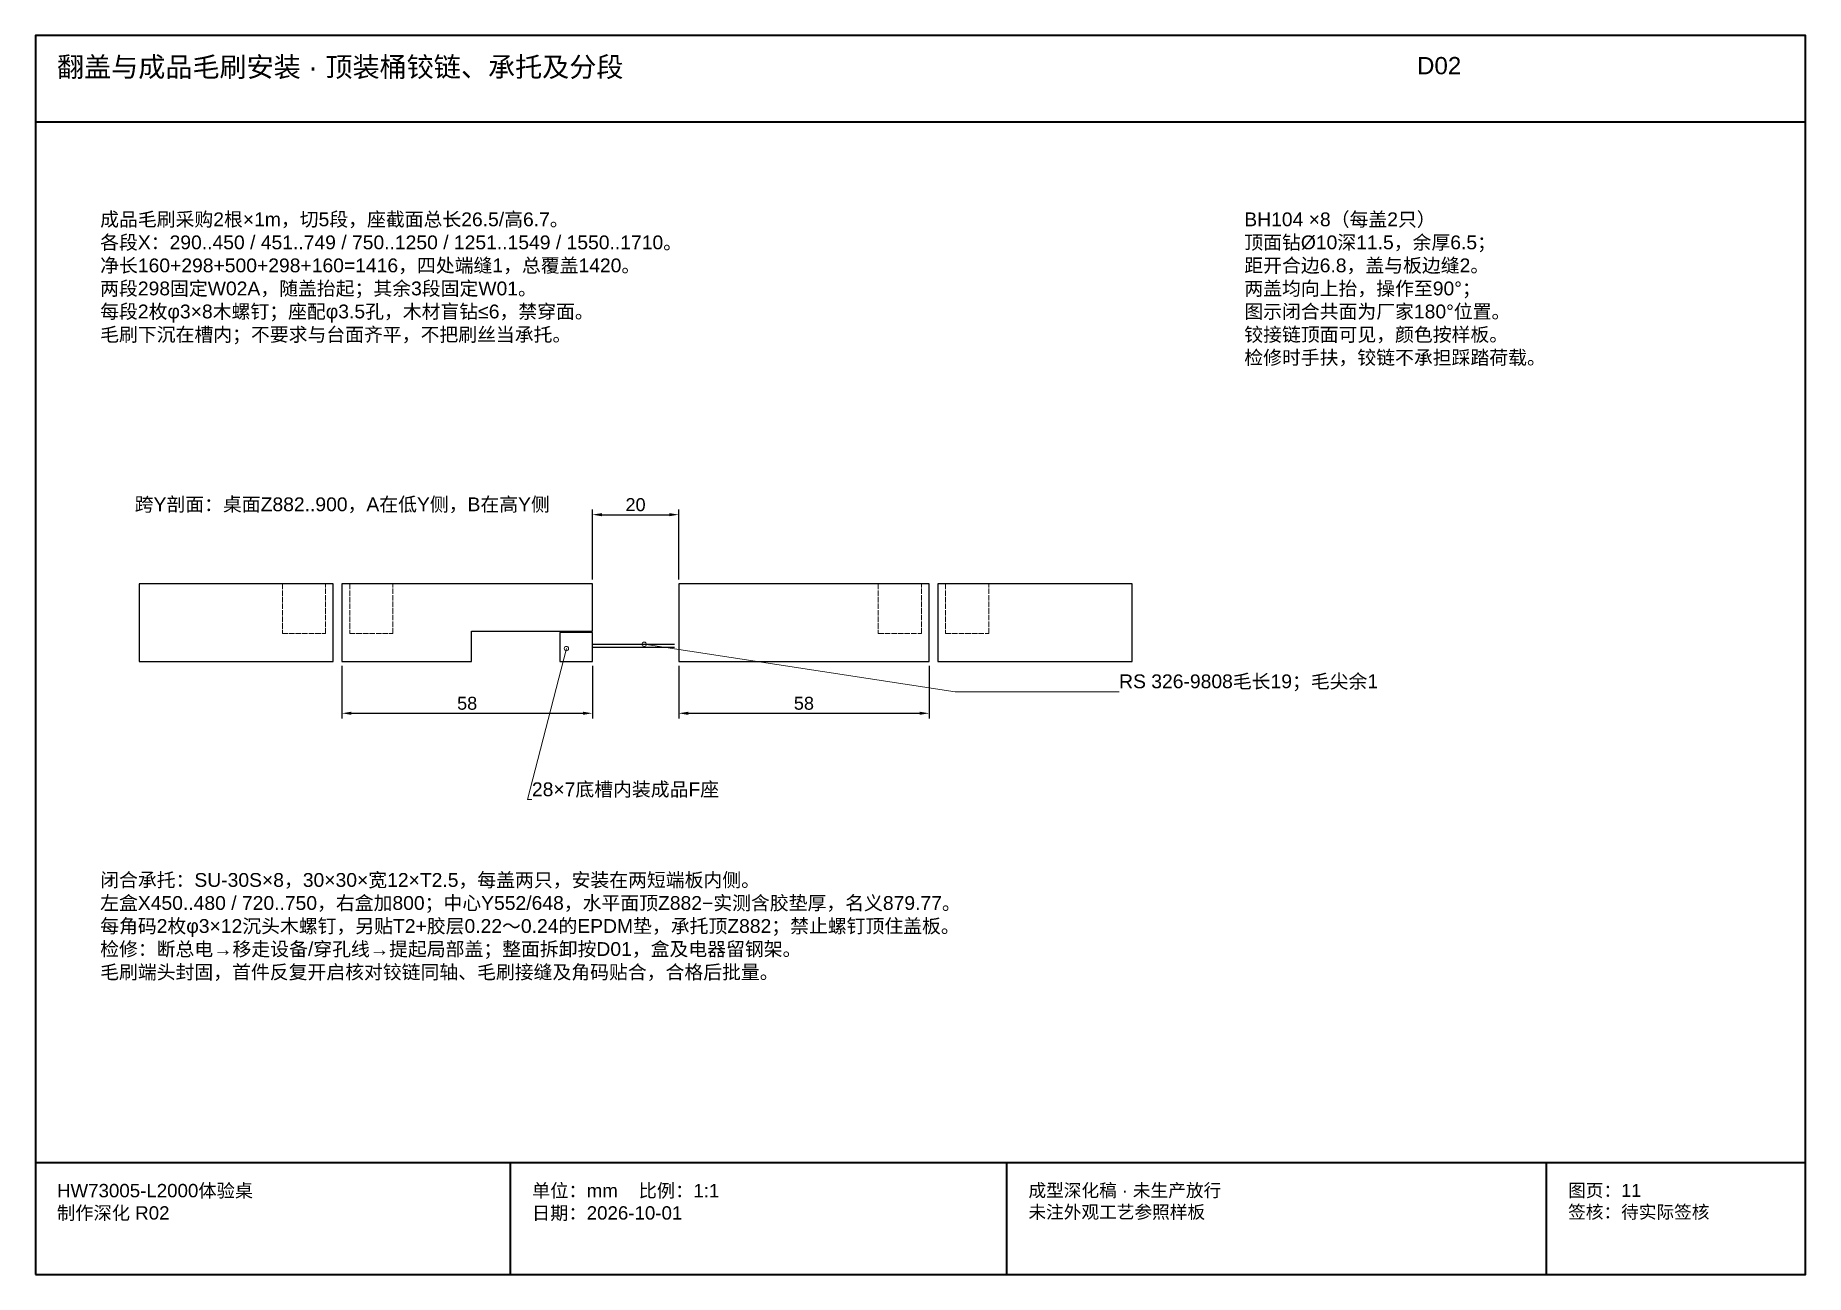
# Model space of a CAD drawing. Header units: millimetres. Extents: x 50 to 432208, y 2 to 4150.
# Drawn here: x 120005 to 120415, y 5 to 292 of the extents above; entities that cross this region are included whole.
import ezdxf

# ---------------------------------------------------------------- set-up
doc = ezdxf.new("R2010")
doc.units = ezdxf.units.MM
doc.linetypes.add('DASHED', pattern=[1.524, 1.27, -0.254])
for name, color, linetype, lineweight in [('DIM', 7, 'Continuous', 13), ('FRAME', 7, 'Continuous', 35), ('HIDDEN', 8, 'DASHED', 13), ('NOTE', 7, 'Continuous', 18), ('OUTLINE', 7, 'Continuous', 25)]:
    doc.layers.add(name, color=color, linetype=linetype, lineweight=lineweight)
doc.styles.add('CN', font='Arial Unicode.ttf')
doc.dimstyles.new('D1', dxfattribs={"dimtxt": 3, "dimasz": 2.2, "dimexe": 1.2, "dimexo": 1, "dimgap": 0.8, "dimtad": 1, "dimdsep": 46, "dimtxsty": 'CN', "dimcen": 2.5, "dimclrd": 7, "dimclre": 7, "dimclrt": 7, "dimazin": 3, "dimtfac": 1, "dimtmove": 0, "dimatfit": 3})

msp = doc.modelspace()

# ---------------------------------------------------------------- texts
at = {"layer": 'NOTE', "attachment_point": 1, "style": 'CN'}
for s, insert, char_height, width in [('翻盖与成品毛刷安装 · 顶装桶铰链、承托及分段', (120010, 287), 4.6, 310), ('D02', (120325, 287), 4, 90), ('成品毛刷采购2根×1m，切5段，座截面总长26.5/高6.7。\\P各段X：290..450 / 451..749 / 750..1250 / 1251..1549 / 1550..1710。\\P净长160+298+500+298+160=1416，四处端缝1，总覆盖1420。\\P两段298固定W02A，随盖抬起；其余3段固定W01。\\P每段2枚φ3×8木螺钉；座配φ3.5孔，木材盲钻≤6，禁穿面。\\P毛刷下沉在槽内；不要求与台面齐平，不把刷丝当承托。', (120020, 251), 3.2, 260), ('BH104 ×8（每盖2只）\\P顶面钻Ø10深11.5，余厚6.5；\\P距开合边6.8，盖与板边缝2。\\P两盖均向上抬，操作至90°；\\P图示闭合共面为厂家180°位置。\\P铰接链顶面可见，颜色按样板。\\P检修时手扶，铰链不承担踩踏荷载。', (120285, 251), 3.2, 119), ('跨Y剖面：桌面Z882..900，A在低Y侧，B在高Y侧', (120028, 185), 3.2, 270), ('RS 326-9808毛长19；毛尖余1', (120256, 144), 3.2, 90), ('28×7底槽内装成品F座', (120120, 119), 3.2, 90), ('闭合承托：SU-30S×8，30×30×宽12×T2.5，每盖两只，安装在两短端板内侧。\\P左盒X450..480 / 720..750，右盒加800；中心Y552/648，水平面顶Z882−实测含胶垫厚，名义879.77。\\P每角码2枚φ3×12沉头木螺钉，另贴T2+胶层0.22～0.24的EPDM垫，承托顶Z882；禁止螺钉顶住盖板。\\P检修：断总电→移走设备/穿孔线→提起局部盖；整面拆卸按D01，盒及电器留钢架。\\P毛刷端头封固，首件反复开启核对铰链同轴、毛刷接缝及角码贴合，合格后批量。', (120020, 98), 3.2, 384), ('HW73005-L2000体验桌\\P制作深化 R02', (120010, 26), 3.1, 100), ('单位：mm    比例：1:1\\P日期：2026-10-01', (120120, 26), 3.1, 105), ('成型深化稿 · 未生产放行\\P未注外观工艺参照样板', (120235, 26), 3, 115), ('图页：11\\P签核：待实际签核', (120360, 26), 3, 55)]:
    msp.add_mtext(s, dxfattribs=dict(at, insert=insert, char_height=char_height, width=width))

# ---------------------------------------------------------------- dimensions: what is measured, and where the dimension line sits
at = {"layer": 'DIM'}
for base, p1, p2 in [((120134, 181), (120134, 165), (120154, 165)), ((120076, 135), (120076, 147), (120134, 147)), ((120154, 135), (120154, 147), (120212, 147))]:
    msp.add_linear_dim(base=base, p1=p1, p2=p2, dimstyle='D1', dxfattribs=at).render()

# ---------------------------------------------------------------- linework, layer by layer
at = {"layer": 'DIM'}
for points in [[(120128, 150), (120119, 115), (120120, 115)], [(120146, 151), (120218, 140), (120256, 140)]]:
    msp.add_lwpolyline(points, dxfattribs=at)
for centre in [(120128, 150), (120146, 151)]:
    msp.add_circle(centre, 0.5, dxfattribs=at)
at = {"layer": 'FRAME'}
for p, q in [((120005, 272), (120415, 272)), ((120005, 31), (120415, 31)), ((120115, 5), (120115, 31)), ((120230, 5), (120230, 31)), ((120355, 5), (120355, 31))]:
    msp.add_line(p, q, dxfattribs=at)
msp.add_lwpolyline([(120005, 5), (120415, 5), (120415, 292), (120005, 292)], close=True, dxfattribs=at)
at = {"layer": 'HIDDEN'}
for points in [[(120062.2, 153.5), (120072.2, 153.5), (120072.2, 165), (120062.2, 165)], [(120077.8, 153.5), (120087.8, 153.5), (120087.8, 165), (120077.8, 165)], [(120200.2, 153.5), (120210.2, 153.5), (120210.2, 165), (120200.2, 165)], [(120215.8, 153.5), (120225.8, 153.5), (120225.8, 165), (120215.8, 165)]]:
    msp.add_lwpolyline(points, close=True, dxfattribs=at)
at = {"layer": 'OUTLINE'}
for p, q in [((120134, 151), (120153, 151)), ((120134, 150.35), (120153, 150.35))]:
    msp.add_line(p, q, dxfattribs=at)
for points in [[(120029, 147), (120074, 147), (120074, 165), (120029, 165)], [(120076, 147), (120106, 147), (120106, 154), (120134, 154), (120134, 165), (120076, 165)], [(120154, 147), (120212, 147), (120212, 165), (120154, 165)], [(120214, 147), (120259, 147), (120259, 165), (120214, 165)], [(120126.5, 147), (120134, 147), (120134, 153.7), (120126.5, 153.7)]]:
    msp.add_lwpolyline(points, close=True, dxfattribs=at)

msp.set_redraw_order([(e.dxf.handle, doc.entitydb.next_handle()) for e in msp.query("TEXT MTEXT ATTDEF DIMENSION ARC_DIMENSION")])  # texts and dimensions are drawn at this point

doc.saveas('drawing.dxf')
